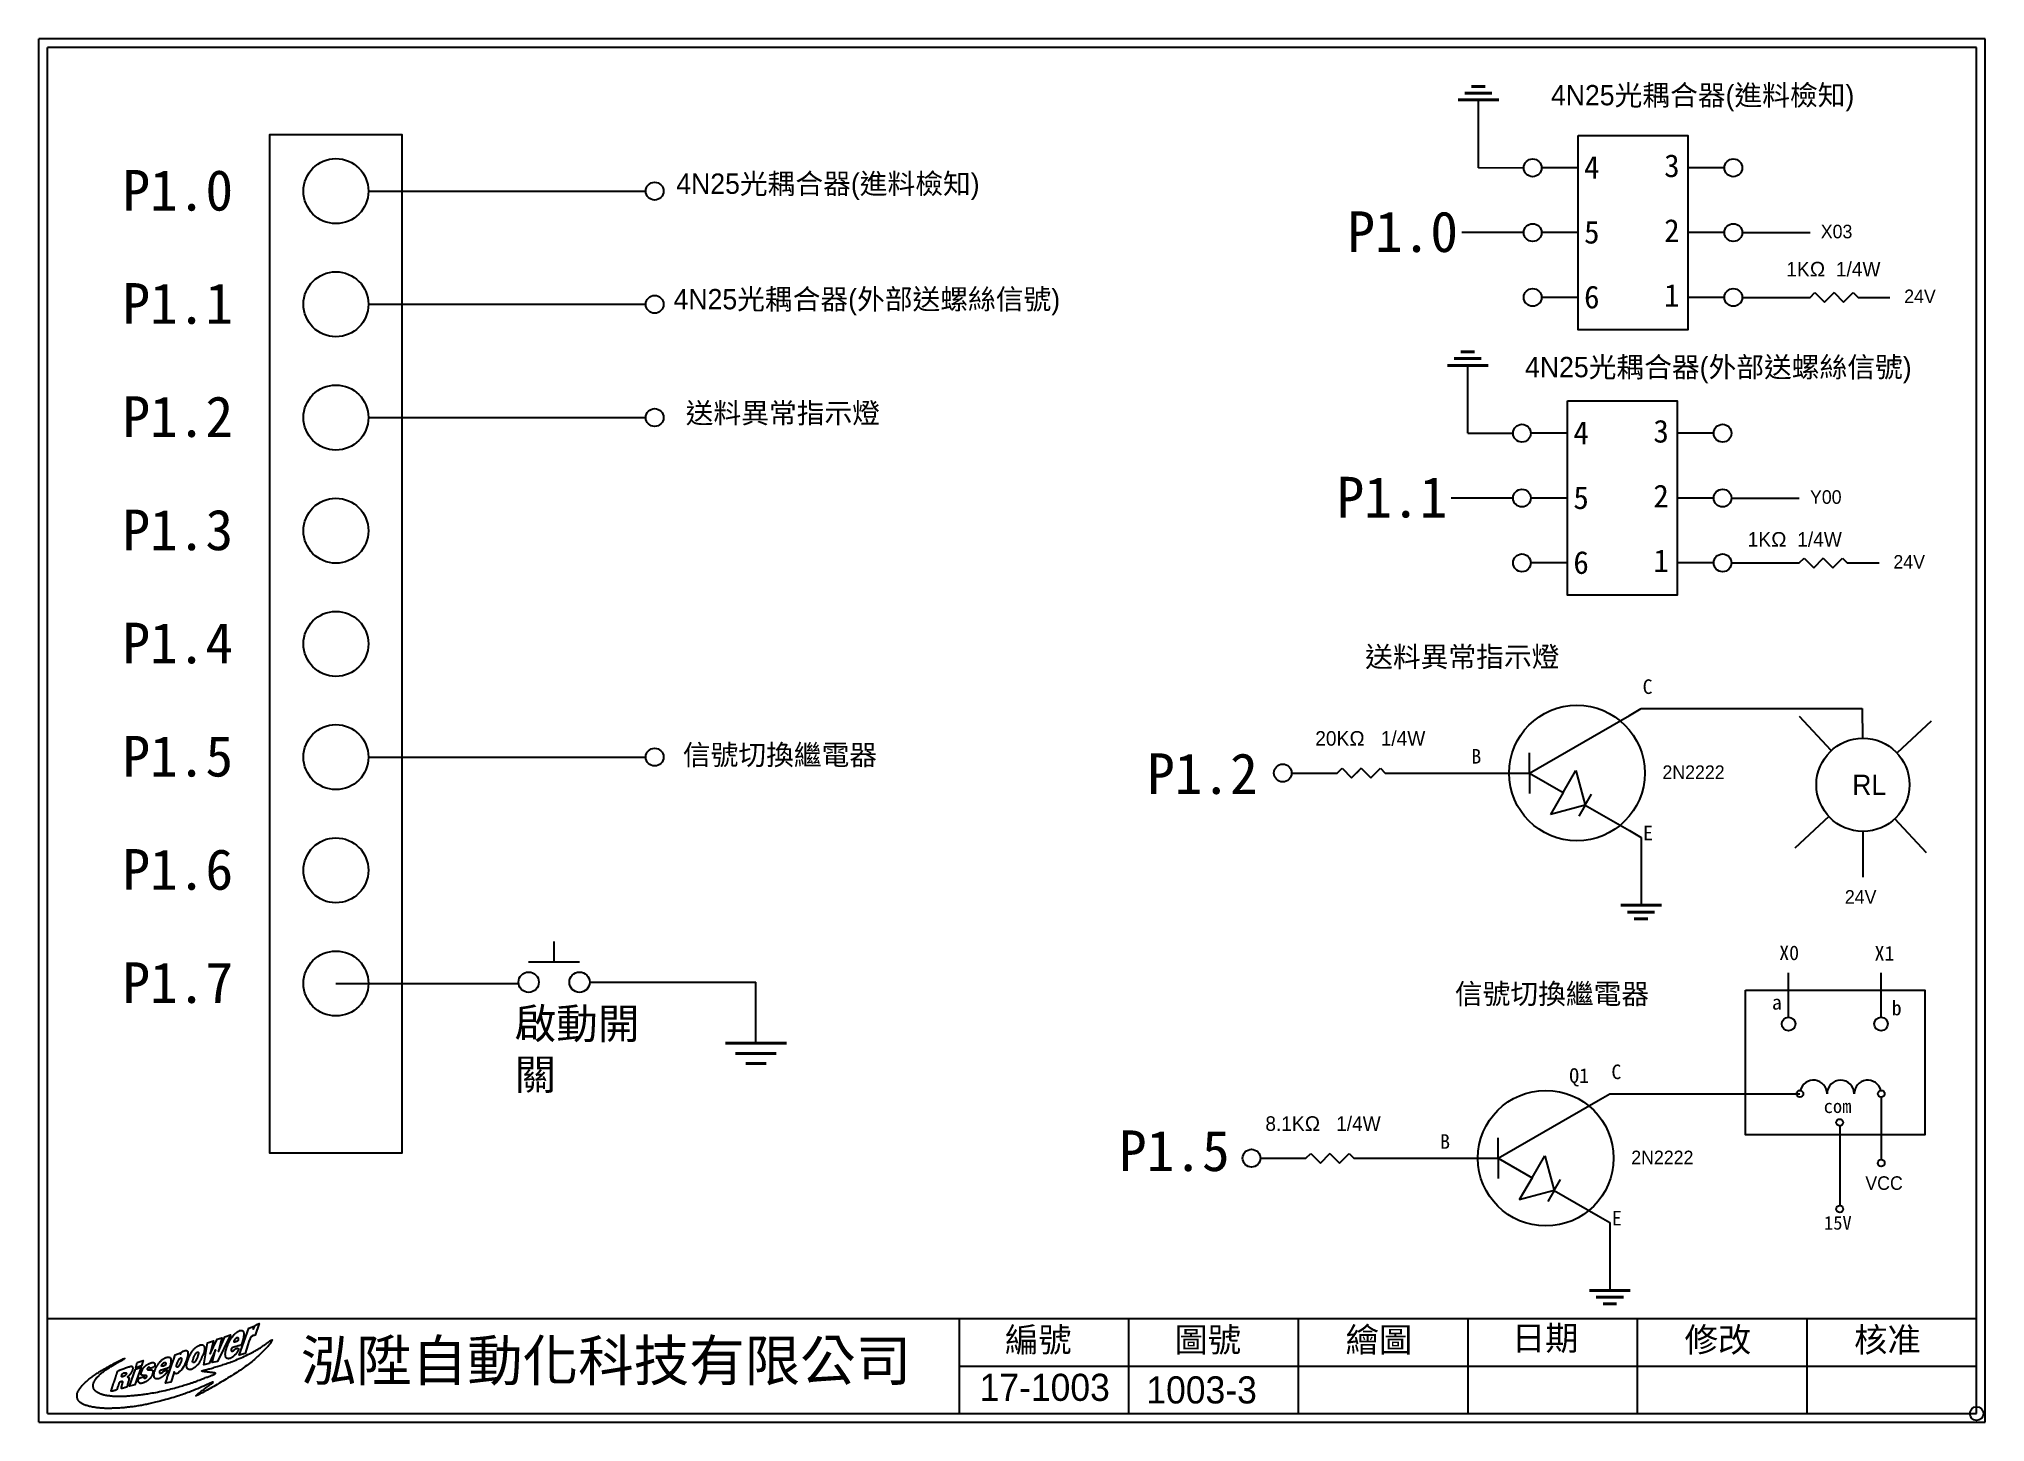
# Model space of a CAD drawing. Extents: x 275 to 562, y 265 to 469.
import ezdxf

# ---------------------------------------------------------------- set-up
doc = ezdxf.new("R2010")
doc.units = 0
doc.layers.get('0').update_dxf_attribs({"linetype": 'CONTINUOUS'})
for name, color, linetype in [('圖框層', 7, 'CONTINUOUS'), ('標尺寸層', 3, 'CONTINUOUS'), ('輪廓線層', 7, 'CONTINUOUS')]:
    doc.layers.add(name, color=color, linetype=linetype)
doc.styles.add('CNS', font='')
doc.styles.add('STSL', font='kaiu.ttf')
doc.styles.get('CNS').set_extended_font_data('PMingLiU')

msp = doc.modelspace()

# ---------------------------------------------------------------- texts
at = {"layer": '圖框層', "color": 7, "style": 'STSL'}
for s, height, p in [('4', 3.36, (502.76, 448.3)), ('3', 3.36, (514.57, 448.54)), ('P1.0', 6, (287.21, 443.6)), ('P1.0', 6, (467.85, 437.49)), ('5', 3.36, (502.76, 438.74)), ('2', 3.36, (514.57, 438.98)), ('P1.1', 6, (287.21, 426.91)), ('6', 3.36, (502.76, 429.18)), ('1', 3.36, (514.57, 429.42)), ('P1.2', 6, (287.21, 410.22)), ('4', 3.36, (501.18, 409.15)), ('3', 3.36, (512.98, 409.39)), ('P1.1', 6, (466.26, 398.34)), ('5', 3.36, (501.18, 399.59)), ('2', 3.36, (512.98, 399.83)), ('P1.3', 6, (287.21, 393.52)), ('6', 3.36, (501.18, 390.03)), ('1', 3.36, (512.98, 390.28)), ('P1.4', 6, (287.21, 376.83)), ('P1.5', 6, (287.21, 360.14)), ('P1.2', 6, (438.32, 357.57)), ('P1.6', 6, (287.21, 343.45)), ('P1.7', 6, (287.21, 326.75)), ('a', 2.15, (530.46, 325.77)), ('b', 2.15, (548.13, 324.93)), ('Q1', 2.151, (500.57, 314.97)), ('P1.5', 6, (434.17, 301.96)), ('編號', 3.6, (417.36, 275.28)), ('圖號', 3.6, (442.36, 275.28)), ('繪圖', 3.6, (467.59, 275.29)), ('日期', 3.6, (492.12, 275.53)), ('修改', 3.6, (517.59, 275.29)), ('核准', 3.6, (542.59, 275.29)), ('泓陞自動化科技有限公司', 6, (313.5, 271.02))]:
    msp.add_text(s, height=height, dxfattribs=at).set_placement(p)
at = {"layer": '圖框層', "color": 4, "style": 'STSL'}
for s, height, p in [('C', 2.15, (511.39, 372.32)), ('B', 2.15, (486.14, 362.05)), ('E', 2.15, (511.47, 350.74)), ('X0', 2.154, (531.54, 333.07)), ('X1', 2.154, (545.6, 333)), ('C', 2.15, (506.79, 315.52)), ('B', 2.15, (481.53, 305.24)), ('E', 2.15, (506.86, 293.94))]:
    msp.add_text(s, height=height, dxfattribs=at).set_placement(p)
at = {"layer": '圖框層', "color": 7, "style": 'STSL'}
for s, p in [('com', (538.1, 310.52)), ('15V', (538.15, 293.32))]:
    msp.add_text(s, height=2, rotation=0.1616, dxfattribs=at).set_placement(p)
at = {"layer": '標尺寸層', "color": 7, "attachment_point": 1, "style": 'CNS'}
for s, width, insert, char_height in [('4N25光耦合器(進料檢知)', 48.6464, (497.88, 462.12), 3), ('4N25光耦合器(進料檢知)', 48.6464, (368.89, 449.07), 3), ('X03', 5.6818, (537.67, 441.51), 2), ('1K{\\fISOCPEUR|b0|i0|c0|p34;Ω}  1/4W', 14.5726, (532.59, 436.04), 2.1513), ('4N25光耦合器(外部送螺絲信號)', 62.3028, (368.49, 432.04), 3), ('24V', 5.8306, (549.97, 431.95), 2), ('4N25光耦合器(外部送螺絲信號)', 62.3028, (494.06, 422.02), 3), ('\\pt27;送料異常指示燈', 31.7733, (370.28, 415.24), 3), ('Y00', 5.6818, (536.08, 402.36), 2), ('1K{\\fISOCPEUR|b0|i0|c0|p34;Ω}  1/4W', 44.1338, (526.89, 396.19), 2.1513), ('24V', 5.8306, (548.38, 392.8), 2), ('\\pt27;送料異常指示燈', 31.7733, (470.48, 379.3), 3), ('\\pt27;信號切換繼電器', 33.6771, (369.86, 364.84), 3), ('20K{\\fISOCPEUR|b0|i0|c0|p34;Ω}   1/4W', 22.0592, (463.12, 366.84), 2.1513), ('\\pt27;RL', 6.0126, (542.3, 360.41), 3), ('24V', 5.8306, (541.22, 343.39), 2), ('\\pt27;信號切換繼電器', 33.6771, (483.71, 329.6), 3), ('\\pt90;啟動開關', 18.7487, (345.04, 325.96), 4.5), (' 8.1K{\\fISOCPEUR|b0|i0|c0|p34;Ω}   1/4W', 19.2926, (454.98, 310.04), 2.1513), ('VCC', 6.6061, (544.24, 301.19), 2), ('\\pt80;17-1003', 18.7487, (413.62, 272.07), 4), ('\\pt80;1003-3', 18.7487, (438.21, 271.69), 4)]:
    msp.add_mtext_dynamic_manual_height_columns(s, width=width, gutter_width=32.5, heights=[0], dxfattribs=dict(at, insert=insert, char_height=char_height))
at = {"layer": '標尺寸層', "color": 0, "char_height": 2, "attachment_point": 1, "style": 'CNS'}
for insert in [(514.32, 361.78), (509.72, 304.97)]:
    msp.add_mtext_dynamic_manual_height_columns('2N2222', width=28.4392, gutter_width=32.5, heights=[0], dxfattribs=dict(at, insert=insert))

# ---------------------------------------------------------------- linework, layer by layer
at = {"color": 7}
for centre, radius in [((347.12, 329.81), 1.5), ((354.62, 329.81), 1.5), ((532.92, 323.65), 1), ((546.56, 323.65), 1), ((560.65, 266.2), 1)]:
    msp.add_circle(centre, radius, dxfattribs=at)
at = {"layer": '圖框層', "color": 7}
for p, q in [((561.9, 468.91), (274.9, 468.91)), ((274.9, 264.95), (274.9, 468.91)), ((561.9, 264.95), (561.9, 468.91)), ((560.65, 467.66), (276.15, 467.66)), ((276.15, 266.2), (276.15, 467.66)), ((560.65, 266.2), (560.65, 467.66)), ((276.15, 280.2), (560.65, 280.2)), ((410.65, 266.2), (410.65, 280.2)), ((435.65, 266.2), (435.65, 280.2)), ((460.65, 266.2), (460.65, 280.2)), ((485.65, 266.2), (485.65, 280.2)), ((510.65, 266.2), (510.65, 280.2)), ((535.65, 266.2), (535.65, 280.2)), ((410.65, 273.2), (560.65, 273.2)), ((274.9, 264.95), (561.9, 264.95)), ((276.15, 266.2), (560.65, 266.2))]:
    msp.add_line(p, q, dxfattribs=at)
at = {"layer": '標尺寸層', "color": 7, "lineweight": 40}
for p, q in [((490.18, 459.91), (484.18, 459.91)), ((489.18, 460.91), (485.18, 460.91)), ((488.18, 461.91), (486.18, 461.91)), ((486.6, 422.77), (484.6, 422.77)), ((488.6, 420.77), (482.6, 420.77)), ((487.6, 421.77), (483.6, 421.77)), ((508.17, 341.16), (514.17, 341.16)), ((509.17, 340.16), (513.17, 340.16)), ((510.17, 339.16), (512.17, 339.16)), ((376.13, 320.8), (385.13, 320.8)), ((377.63, 319.3), (383.63, 319.3)), ((379.13, 317.8), (382.13, 317.8)), ((503.56, 284.36), (509.56, 284.36)), ((504.56, 283.36), (508.56, 283.36)), ((505.56, 282.36), (507.56, 282.36))]:
    msp.add_line(p, q, dxfattribs=at)
at = {"layer": '標尺寸層', "color": 0}
for p, q in [((487.18, 449.91), (487.18, 459.91)), ((487.18, 449.91), (493.87, 449.93)), ((501.9, 449.91), (496.5, 449.91)), ((523.46, 449.91), (518.06, 449.91)), ((323.48, 446.47), (364.38, 446.47)), ((493.87, 440.36), (484.72, 440.36)), ((501.9, 440.36), (496.5, 440.36)), ((523.46, 440.36), (518.06, 440.36)), ((526.09, 440.36), (536.09, 440.36)), ((501.9, 430.8), (496.5, 430.8)), ((523.46, 430.8), (518.06, 430.8)), ((526.09, 430.8), (536.09, 430.8)), ((543.16, 430.8), (547.85, 430.8)), ((323.48, 429.78), (364.38, 429.78)), ((485.6, 410.77), (485.6, 420.77)), ((323.48, 413.08), (364.38, 413.08)), ((485.6, 410.77), (492.28, 410.78)), ((500.31, 410.77), (494.91, 410.77)), ((521.87, 410.77), (516.47, 410.77)), ((492.28, 401.21), (483.14, 401.21)), ((500.31, 401.21), (494.91, 401.21)), ((521.87, 401.21), (516.47, 401.21)), ((524.5, 401.21), (534.5, 401.21)), ((500.31, 391.65), (494.91, 391.65)), ((521.87, 391.65), (516.47, 391.65)), ((524.5, 391.65), (534.5, 391.65)), ((541.57, 391.65), (546.27, 391.65)), ((494.71, 360.66), (509.44, 369.16)), ((509.44, 369.16), (511.17, 370.16)), ((511.17, 370.16), (543.75, 370.16)), ((539.2, 363.96), (534.52, 368.98)), ((543.75, 370.16), (543.8, 365.8)), ((553.94, 368.31), (548.91, 363.62)), ((323.48, 363.01), (364.38, 363.01)), ((494.71, 360.66), (494.71, 363.66)), ((459.64, 360.66), (466.36, 360.66)), ((473.43, 360.66), (491.71, 360.66)), ((491.71, 360.66), (494.71, 360.66)), ((494.71, 360.66), (494.71, 357.66)), ((494.71, 360.66), (499.69, 357.78)), ((499.69, 357.78), (501.57, 361.03)), ((501.57, 361.03), (502.94, 355.91)), ((499.69, 357.78), (497.82, 354.54)), ((502.94, 355.91), (497.82, 354.54)), ((502.94, 355.91), (502, 354.28)), ((502.94, 355.91), (503.88, 357.53)), ((502.94, 355.91), (509.44, 352.16)), ((538.87, 354.25), (533.84, 349.56)), ((553.27, 348.89), (548.58, 353.91)), ((509.44, 352.16), (511.17, 351.16)), ((511.17, 351.16), (511.17, 341.16)), ((543.89, 352.06), (543.89, 345.32)), ((532.92, 324.65), (532.92, 331.2)), ((546.56, 324.65), (546.56, 331.2)), ((318.7, 329.62), (345.63, 329.62)), ((356.12, 329.81), (380.63, 329.81)), ((380.63, 320.8), (380.63, 329.81)), ((504.83, 312.36), (506.56, 313.36)), ((506.56, 313.36), (534.59, 313.36)), ((546.59, 312.86), (546.59, 303.65)), ((490.11, 303.86), (504.83, 312.36)), ((540.46, 308.63), (540.46, 296.86)), ((490.11, 303.86), (490.11, 306.86)), ((495.09, 300.98), (496.96, 304.23)), ((496.96, 304.23), (498.33, 299.11)), ((455.04, 303.86), (461.75, 303.86)), ((468.82, 303.86), (487.11, 303.86)), ((487.11, 303.86), (490.11, 303.86)), ((490.11, 303.86), (490.11, 300.86)), ((490.11, 303.86), (495.09, 300.98)), ((495.09, 300.98), (493.21, 297.73)), ((498.33, 299.11), (493.21, 297.73)), ((498.33, 299.11), (497.4, 297.48)), ((498.33, 299.11), (499.27, 300.73)), ((498.33, 299.11), (504.83, 295.36)), ((504.83, 295.36), (506.56, 294.36)), ((506.56, 294.36), (506.56, 284.36))]:
    msp.add_line(p, q, dxfattribs=at)
at = {"layer": '標尺寸層', "color": 7}
for p, q in [((536.09, 430.8), (536.8, 431.5)), ((536.8, 431.5), (538.21, 430.09)), ((538.21, 430.09), (539.62, 431.5)), ((539.62, 431.5), (538.92, 430.8)), ((539.62, 431.5), (541.04, 430.09)), ((541.04, 430.09), (542.45, 431.5)), ((542.45, 431.5), (543.16, 430.8)), ((534.5, 391.65), (535.21, 392.36)), ((535.21, 392.36), (536.62, 390.94)), ((536.62, 390.94), (538.04, 392.36)), ((538.04, 392.36), (537.33, 391.65)), ((538.04, 392.36), (539.45, 390.94)), ((539.45, 390.94), (540.87, 392.36)), ((540.87, 392.36), (541.57, 391.65)), ((466.36, 360.66), (467.07, 361.37)), ((467.07, 361.37), (468.48, 359.95)), ((468.48, 359.95), (469.9, 361.37)), ((469.9, 361.37), (469.19, 360.66)), ((469.9, 361.37), (471.31, 359.95)), ((471.31, 359.95), (472.73, 361.37)), ((472.73, 361.37), (473.43, 360.66)), ((350.87, 332.81), (350.87, 335.81)), ((347.12, 332.81), (354.62, 332.81)), ((461.75, 303.86), (462.46, 304.56)), ((462.46, 304.56), (463.87, 303.15)), ((463.87, 303.15), (465.29, 304.56)), ((465.29, 304.56), (464.58, 303.86)), ((465.29, 304.56), (466.7, 303.15)), ((466.7, 303.15), (468.12, 304.56)), ((468.12, 304.56), (468.82, 303.86))]:
    msp.add_line(p, q, dxfattribs=at)
at = {"layer": '標尺寸層', "color": 0}
msp.add_lwpolyline([(308.96, 438.12), (308.96, 454.82), (328.43, 454.82), (328.43, 438.12)], dxfattribs=at)
for points in [[(308.96, 454.82), (328.43, 454.82), (328.43, 304.58), (308.96, 304.58)], [(501.9, 454.69), (518.06, 454.69), (518.06, 426.02), (501.9, 426.02)], [(500.31, 415.55), (516.47, 415.55), (516.47, 386.87), (500.31, 386.87)], [(526.56, 328.65), (553.01, 328.65), (553.01, 307.3), (526.56, 307.3)]]:
    msp.add_lwpolyline(points, close=True, dxfattribs=at)
for centre, radius in [((318.7, 446.47), 4.79), ((495.18, 449.91), 1.31), ((524.77, 449.91), 1.31), ((365.7, 446.47), 1.31), ((495.18, 440.36), 1.31), ((524.77, 440.36), 1.31), ((318.7, 429.78), 4.79), ((365.7, 429.78), 1.31), ((495.18, 430.8), 1.31), ((524.77, 430.8), 1.31), ((318.7, 413.08), 4.79), ((365.7, 413.08), 1.31), ((493.6, 410.77), 1.31), ((523.19, 410.77), 1.31), ((493.6, 401.21), 1.31), ((523.19, 401.21), 1.31), ((318.7, 396.39), 4.79), ((493.6, 391.65), 1.31), ((523.19, 391.65), 1.31), ((318.7, 379.7), 4.79), ((501.71, 360.66), 10), ((318.7, 363.01), 4.79), ((543.89, 358.93), 6.87), ((365.7, 363.01), 1.31), ((458.33, 360.66), 1.31), ((318.7, 346.31), 4.79), ((318.7, 329.62), 4.79), ((497.11, 303.86), 10), ((534.59, 313.36), 0.5), ((546.59, 313.36), 0.5), ((540.46, 309.13), 0.5), ((453.72, 303.86), 1.31), ((546.59, 303.15), 0.5), ((540.46, 296.36), 0.5)]:
    msp.add_circle(centre, radius, dxfattribs=at)
for centre, start, end in [((536.59, 313.36), 0, 165.6385), ((540.59, 313.36), 0, 180), ((544.59, 313.36), 14.3615, 180)]:
    msp.add_arc(centre, 2, start, end, dxfattribs=at)
at = {"layer": '輪廓線層', "color": 7}
for points in [[(304.85, 276.68), (304.83, 276.63), (304.82, 276.58), (304.8, 276.54), (304.79, 276.5), (304.78, 276.47), (304.77, 276.43), (304.75, 276.4), (304.74, 276.38), (304.73, 276.35), (304.72, 276.33), (304.7, 276.32), (304.69, 276.3), (304.68, 276.29), (304.66, 276.27), (304.64, 276.26), (304.62, 276.26), (304.59, 276.25), (304.56, 276.24), (304.53, 276.23), (304.5, 276.22), (304.46, 276.22), (304.41, 276.21), (304.37, 276.19), (304.31, 276.18), (304.25, 276.17), (304.19, 276.15), (304.13, 276.13), (304.06, 276.11), (304, 276.09), (303.93, 276.07), (303.87, 276.05), (303.8, 276.03), (303.75, 276.02), (303.69, 276), (303.64, 275.99), (303.6, 275.97), (303.56, 275.96), (303.52, 275.95), (303.49, 275.94), (303.46, 275.93), (303.43, 275.92), (303.41, 275.91), (303.39, 275.9), (303.37, 275.89), (303.36, 275.88), (303.34, 275.86), (303.33, 275.85), (303.32, 275.83), (303.31, 275.81), (303.3, 275.79), (303.29, 275.77), (303.28, 275.75), (303.28, 275.72), (303.27, 275.7), (303.26, 275.67), (303.26, 275.65), (303.25, 275.62), (303.25, 275.6), (303.25, 275.58), (303.25, 275.56), (303.25, 275.54), (303.25, 275.52), (303.25, 275.5), (303.26, 275.49), (303.26, 275.47), (303.27, 275.46), (303.27, 275.45), (303.28, 275.43), (303.29, 275.42), (303.3, 275.41), (303.32, 275.41), (303.33, 275.4), (303.34, 275.4), (303.36, 275.39), (303.38, 275.39), (303.4, 275.39), (303.41, 275.39), (303.43, 275.4), (303.45, 275.4), (303.47, 275.41), (303.49, 275.42), (303.51, 275.42), (303.53, 275.43), (303.55, 275.45), (303.57, 275.46), (303.59, 275.47), (303.61, 275.49), (303.63, 275.5), (303.65, 275.52), (303.67, 275.54), (303.68, 275.56), (303.7, 275.57), (303.72, 275.59), (303.74, 275.61), (303.75, 275.63), (303.76, 275.65), (303.78, 275.67), (303.79, 275.68), (303.8, 275.7), (303.82, 275.72), (303.84, 275.73), (303.87, 275.75), (303.9, 275.77), (303.95, 275.78), (304, 275.8), (304.06, 275.81), (304.12, 275.82), (304.18, 275.83), (304.24, 275.82), (304.29, 275.81), (304.32, 275.78), (304.34, 275.74), (304.34, 275.68), (304.32, 275.61), (304.29, 275.53), (304.25, 275.44), (304.19, 275.35), (304.13, 275.25), (304.07, 275.16), (304, 275.07), (303.94, 274.99), (303.88, 274.92), (303.82, 274.85), (303.76, 274.79), (303.71, 274.74), (303.65, 274.69), (303.61, 274.65), (303.56, 274.61), (303.52, 274.57), (303.47, 274.54), (303.44, 274.52), (303.4, 274.5), (303.36, 274.47), (303.33, 274.46), (303.3, 274.44), (303.27, 274.42), (303.24, 274.41), (303.21, 274.39), (303.18, 274.38), (303.16, 274.37), (303.13, 274.36), (303.11, 274.34), (303.08, 274.33), (303.06, 274.33), (303.03, 274.32), (303.01, 274.31), (302.99, 274.31), (302.96, 274.3), (302.94, 274.3), (302.92, 274.3), (302.89, 274.29), (302.86, 274.29), (302.83, 274.3), (302.8, 274.3), (302.77, 274.3), (302.74, 274.31), (302.71, 274.31), (302.68, 274.32), (302.66, 274.33), (302.63, 274.34), (302.6, 274.35), (302.58, 274.36), (302.56, 274.38), (302.54, 274.39), (302.53, 274.41), (302.51, 274.43), (302.5, 274.46), (302.48, 274.48), (302.47, 274.51), (302.46, 274.54), (302.44, 274.57), (302.43, 274.61), (302.42, 274.65), (302.41, 274.69), (302.4, 274.73), (302.4, 274.77), (302.39, 274.81), (302.39, 274.85), (302.38, 274.9), (302.38, 274.95), (302.38, 274.99), (302.39, 275.04), (302.39, 275.09), (302.39, 275.14), (302.4, 275.2), (302.41, 275.25), (302.42, 275.31), (302.43, 275.37), (302.45, 275.44), (302.47, 275.51), (302.49, 275.58), (302.51, 275.66), (302.54, 275.74), (302.56, 275.82), (302.59, 275.91), (302.63, 276.01), (302.66, 276.1), (302.7, 276.2), (302.74, 276.3), (302.78, 276.4), (302.82, 276.5), (302.87, 276.59), (302.92, 276.69), (302.97, 276.79), (303.02, 276.88), (303.07, 276.98), (303.12, 277.07), (303.18, 277.16), (303.24, 277.25), (303.3, 277.34), (303.36, 277.42), (303.42, 277.51), (303.48, 277.58), (303.53, 277.66), (303.59, 277.72), (303.64, 277.78), (303.69, 277.84), (303.73, 277.89), (303.77, 277.93), (303.81, 277.97), (303.84, 278.01), (303.88, 278.04), (303.92, 278.07), (303.95, 278.1), (303.99, 278.13), (304.03, 278.16), (304.07, 278.19), (304.12, 278.22), (304.16, 278.25), (304.2, 278.27), (304.24, 278.3), (304.28, 278.32), (304.32, 278.34), (304.36, 278.36), (304.4, 278.38), (304.43, 278.4), (304.47, 278.41), (304.5, 278.43), (304.54, 278.44), (304.57, 278.45), (304.6, 278.45), (304.63, 278.46), (304.66, 278.46), (304.69, 278.46), (304.72, 278.46), (304.75, 278.46), (304.78, 278.46), (304.8, 278.46), (304.83, 278.45), (304.85, 278.45), (304.87, 278.44), (304.89, 278.43), (304.91, 278.42), (304.93, 278.41), (304.95, 278.4), (304.97, 278.38), (304.98, 278.36), (305, 278.35), (305.02, 278.33), (305.03, 278.3), (305.04, 278.28), (305.06, 278.25), (305.07, 278.23), (305.08, 278.2), (305.09, 278.17), (305.09, 278.14), (305.1, 278.11), (305.1, 278.07), (305.11, 278.04), (305.11, 278), (305.11, 277.96), (305.11, 277.92), (305.11, 277.87), (305.11, 277.83), (305.11, 277.78), (305.1, 277.73), (305.1, 277.69), (305.09, 277.64), (305.09, 277.59), (305.08, 277.54), (305.07, 277.49), (305.06, 277.43), (305.05, 277.38), (305.04, 277.33), (305.03, 277.28), (305.01, 277.23), (305, 277.18), (304.98, 277.12), (304.97, 277.07), (304.95, 277.01), (304.93, 276.95), (304.91, 276.89), (304.9, 276.84), (304.88, 276.78), (304.86, 276.73)], [(306.06, 277.25), (305.87, 276.81), (305.72, 276.35), (305.29, 275.05), (304.43, 274.82), (305.84, 278.81), (306.63, 279.1), (306.5, 278.65), (306.75, 279.08), (307.04, 279.34), (307.36, 279.47), (306.77, 277.78), (306.64, 277.73), (306.48, 277.7), (306.27, 277.56)], [(299.49, 270.37), (299.22, 270.25), (298.93, 270.13), (298.63, 270), (298.32, 269.87), (298.01, 269.74), (297.7, 269.61), (297.4, 269.5), (297.12, 269.38), (296.87, 269.29), (296.63, 269.2), (296.41, 269.11), (296.2, 269.04), (295.99, 268.96), (295.77, 268.89), (295.55, 268.82), (295.31, 268.75), (295.05, 268.67), (294.77, 268.59), (294.49, 268.5), (294.2, 268.42), (293.9, 268.34), (293.61, 268.26), (293.33, 268.18), (293.06, 268.11), (292.8, 268.04), (292.56, 267.98), (292.33, 267.92), (292.11, 267.86), (291.9, 267.81), (291.7, 267.77), (291.51, 267.72), (291.32, 267.68), (291.13, 267.64), (290.94, 267.59), (290.75, 267.55), (290.57, 267.52), (290.39, 267.48), (290.2, 267.44), (290.02, 267.41), (289.84, 267.38), (289.65, 267.35), (289.47, 267.32), (289.29, 267.29), (289.11, 267.26), (288.93, 267.24), (288.76, 267.21), (288.59, 267.19), (288.42, 267.17), (288.26, 267.15), (288.1, 267.13), (287.94, 267.12), (287.79, 267.1), (287.63, 267.09), (287.47, 267.07), (287.31, 267.06), (287.15, 267.05), (286.98, 267.03), (286.8, 267.02), (286.63, 267.01), (286.45, 267), (286.28, 266.99), (286.1, 266.99), (285.93, 266.98), (285.76, 266.98), (285.6, 266.97), (285.45, 266.97), (285.29, 266.97), (285.15, 266.97), (285.01, 266.97), (284.87, 266.97), (284.74, 266.97), (284.61, 266.97), (284.49, 266.98), (284.37, 266.98), (284.25, 266.99), (284.14, 267), (284.03, 267.01), (283.91, 267.02), (283.8, 267.03), (283.68, 267.04), (283.56, 267.05), (283.43, 267.07), (283.31, 267.08), (283.18, 267.1), (283.05, 267.12), (282.91, 267.14), (282.78, 267.16), (282.64, 267.19), (282.5, 267.22), (282.36, 267.26), (282.22, 267.29), (282.09, 267.33), (281.96, 267.37), (281.83, 267.41), (281.71, 267.46), (281.59, 267.5), (281.48, 267.55), (281.38, 267.6), (281.29, 267.65), (281.21, 267.69), (281.13, 267.74), (281.06, 267.79), (280.99, 267.84), (280.94, 267.88), (280.89, 267.93), (280.84, 267.97), (280.8, 268.01), (280.77, 268.05), (280.74, 268.09), (280.71, 268.12), (280.69, 268.16), (280.67, 268.19), (280.65, 268.23), (280.63, 268.26), (280.62, 268.29), (280.61, 268.32), (280.6, 268.36), (280.59, 268.39), (280.58, 268.42), (280.57, 268.45), (280.57, 268.48), (280.56, 268.51), (280.56, 268.55), (280.56, 268.58), (280.55, 268.61), (280.55, 268.65), (280.54, 268.68), (280.54, 268.72), (280.54, 268.76), (280.53, 268.8), (280.53, 268.84), (280.52, 268.87), (280.52, 268.91), (280.52, 268.95), (280.52, 268.99), (280.52, 269.03), (280.52, 269.07), (280.53, 269.1), (280.54, 269.14), (280.55, 269.18), (280.56, 269.22), (280.58, 269.27), (280.6, 269.32), (280.63, 269.37), (280.66, 269.43), (280.69, 269.49), (280.73, 269.56), (280.77, 269.63), (280.82, 269.71), (280.88, 269.79), (280.93, 269.87), (280.99, 269.95), (281.06, 270.04), (281.13, 270.13), (281.21, 270.23), (281.29, 270.32), (281.38, 270.42), (281.47, 270.52), (281.57, 270.62), (281.68, 270.73), (281.79, 270.83), (281.91, 270.94), (282.03, 271.05), (282.15, 271.16), (282.28, 271.26), (282.42, 271.37), (282.55, 271.48), (282.68, 271.58), (282.82, 271.68), (282.95, 271.78), (283.09, 271.88), (283.22, 271.97), (283.35, 272.06), (283.48, 272.15), (283.61, 272.23), (283.73, 272.31), (283.86, 272.39), (283.98, 272.46), (284.1, 272.53), (284.21, 272.6), (284.33, 272.67), (284.44, 272.73), (284.55, 272.79), (284.65, 272.85), (284.76, 272.91), (284.86, 272.97), (284.97, 273.03), (285.09, 273.09), (285.21, 273.16), (285.34, 273.23), (285.49, 273.32), (285.66, 273.41), (285.84, 273.5), (286.04, 273.61), (286.25, 273.72), (286.45, 273.83), (286.65, 273.93), (286.85, 274.03), (287.02, 274.12), (287.17, 274.19), (287.3, 274.25), (287.4, 274.29), (287.47, 274.32), (287.52, 274.33), (287.55, 274.33), (287.57, 274.33), (287.56, 274.31), (287.54, 274.29), (287.51, 274.26), (287.46, 274.23), (287.4, 274.19), (287.33, 274.15), (287.26, 274.1), (287.17, 274.05), (287.08, 274), (286.98, 273.95), (286.87, 273.89), (286.76, 273.83), (286.64, 273.76), (286.52, 273.7), (286.4, 273.63), (286.28, 273.56), (286.15, 273.49), (286.02, 273.42), (285.89, 273.34), (285.76, 273.26), (285.63, 273.18), (285.5, 273.1), (285.37, 273.02), (285.24, 272.94), (285.12, 272.86), (284.99, 272.78), (284.87, 272.69), (284.75, 272.61), (284.63, 272.53), (284.52, 272.45), (284.41, 272.37), (284.3, 272.28), (284.19, 272.2), (284.09, 272.11), (283.99, 272.03), (283.89, 271.94), (283.79, 271.85), (283.7, 271.76), (283.61, 271.68), (283.53, 271.59), (283.45, 271.51), (283.38, 271.43), (283.31, 271.36), (283.25, 271.29), (283.19, 271.22), (283.14, 271.15), (283.1, 271.09), (283.06, 271.02), (283.02, 270.96), (282.99, 270.89), (282.96, 270.83), (282.94, 270.77), (282.91, 270.7), (282.9, 270.64), (282.88, 270.58), (282.87, 270.52), (282.86, 270.47), (282.85, 270.41), (282.84, 270.36), (282.84, 270.32), (282.84, 270.27), (282.84, 270.23), (282.85, 270.19), (282.85, 270.14), (282.86, 270.11), (282.87, 270.07), (282.88, 270.03), (282.89, 269.99), (282.91, 269.95), (282.92, 269.91), (282.94, 269.87), (282.96, 269.83), (282.98, 269.8), (283, 269.76), (283.02, 269.73), (283.05, 269.7), (283.08, 269.67), (283.11, 269.64), (283.14, 269.61), (283.18, 269.58), (283.22, 269.55), (283.26, 269.52), (283.3, 269.49), (283.35, 269.46), (283.4, 269.43), (283.45, 269.4), (283.5, 269.37), (283.56, 269.34), (283.62, 269.31), (283.68, 269.28), (283.74, 269.25), (283.81, 269.22), (283.88, 269.19), (283.95, 269.16), (284.02, 269.13), (284.09, 269.1), (284.16, 269.07), (284.23, 269.05), (284.3, 269.02), (284.38, 269), (284.45, 268.98), (284.53, 268.96), (284.61, 268.95), (284.69, 268.93), (284.78, 268.91), (284.87, 268.9), (284.97, 268.88), (285.08, 268.87), (285.19, 268.85), (285.3, 268.84), (285.42, 268.83), (285.54, 268.81), (285.67, 268.8), (285.8, 268.79), (285.93, 268.78), (286.07, 268.78), (286.21, 268.77), (286.35, 268.77), (286.5, 268.77), (286.66, 268.76), (286.82, 268.77), (287, 268.77), (287.17, 268.77), (287.36, 268.78), (287.55, 268.78), (287.74, 268.79), (287.93, 268.8), (288.13, 268.81), (288.32, 268.83), (288.51, 268.84), (288.69, 268.85), (288.87, 268.87), (289.04, 268.89), (289.22, 268.9), (289.38, 268.92), (289.55, 268.94), (289.72, 268.96), (289.88, 268.98), (290.05, 269), (290.21, 269.02), (290.39, 269.04), (290.56, 269.07), (290.75, 269.1), (290.94, 269.13), (291.15, 269.16), (291.37, 269.19), (291.61, 269.24), (291.86, 269.28), (292.12, 269.33), (292.4, 269.38), (292.67, 269.44), (292.96, 269.49), (293.24, 269.56), (293.53, 269.62), (293.81, 269.69), (294.09, 269.76), (294.37, 269.83), (294.64, 269.9), (294.9, 269.97), (295.16, 270.04), (295.4, 270.11), (295.64, 270.18), (295.87, 270.25), (296.09, 270.31), (296.29, 270.37), (296.48, 270.43), (296.66, 270.49), (296.83, 270.54), (296.99, 270.59), (297.13, 270.63), (297.25, 270.67), (297.37, 270.71), (297.48, 270.74), (297.58, 270.78), (297.69, 270.82), (297.8, 270.86), (297.92, 270.9), (298.05, 270.95), (298.19, 271), (298.34, 271.06), (298.51, 271.12), (298.68, 271.19), (298.85, 271.25), (299.01, 271.32), (299.18, 271.38), (299.33, 271.44), (299.48, 271.5), (299.61, 271.55), (299.74, 271.59), (299.86, 271.64), (299.97, 271.68), (300.08, 271.72), (300.19, 271.76), (300.29, 271.8), (300.4, 271.84), (300.51, 271.88), (300.61, 271.92), (300.71, 271.96), (300.79, 272), (300.86, 272.04), (300.91, 272.07), (300.95, 272.1), (300.96, 272.12), (300.95, 272.14), (300.92, 272.16), (300.88, 272.18), (300.83, 272.19), (300.76, 272.2), (300.69, 272.21), (300.62, 272.22), (300.54, 272.23), (300.46, 272.24), (300.38, 272.25), (300.29, 272.26), (300.21, 272.27), (300.12, 272.28), (300.03, 272.29), (299.94, 272.3), (299.85, 272.31), (299.76, 272.32), (299.66, 272.33), (299.57, 272.34), (299.48, 272.35), (299.4, 272.36), (299.32, 272.37), (299.24, 272.38), (299.17, 272.39), (299.11, 272.4), (299.06, 272.41), (299.02, 272.42), (298.98, 272.44), (298.96, 272.45), (298.94, 272.46), (298.94, 272.48), (298.96, 272.49), (298.98, 272.5), (299.02, 272.52), (299.07, 272.54), (299.14, 272.56), (299.22, 272.58), (299.31, 272.61), (299.41, 272.63), (299.53, 272.66), (299.66, 272.7), (299.8, 272.74), (299.95, 272.78), (300.11, 272.82), (300.28, 272.86), (300.45, 272.91), (300.62, 272.96), (300.8, 273.02), (300.98, 273.07), (301.16, 273.13), (301.34, 273.19), (301.53, 273.24), (301.71, 273.3), (301.9, 273.36), (302.08, 273.42), (302.27, 273.48), (302.45, 273.54), (302.64, 273.61), (302.83, 273.67), (303.03, 273.74), (303.24, 273.82), (303.46, 273.9), (303.69, 273.99), (303.93, 274.09), (304.19, 274.2), (304.45, 274.31), (304.71, 274.43), (304.97, 274.54), (305.23, 274.66), (305.48, 274.78), (305.71, 274.89), (305.94, 275), (306.14, 275.1), (306.34, 275.2), (306.53, 275.3), (306.71, 275.4), (306.88, 275.5), (307.05, 275.6), (307.22, 275.7), (307.39, 275.8), (307.56, 275.9), (307.72, 276.01), (307.88, 276.12), (308.04, 276.23), (308.19, 276.33), (308.34, 276.44), (308.48, 276.54), (308.62, 276.65), (308.75, 276.74), (308.87, 276.83), (308.97, 276.91), (309.07, 276.98), (309.14, 277.04), (309.21, 277.07), (309.25, 277.09), (309.27, 277.08), (309.28, 277.06), (309.27, 277.01), (309.25, 276.96), (309.21, 276.89), (309.17, 276.82), (309.13, 276.75), (309.08, 276.67), (309.03, 276.59), (308.98, 276.52), (308.93, 276.45), (308.87, 276.37), (308.82, 276.3), (308.77, 276.23), (308.71, 276.17), (308.65, 276.1), (308.59, 276.03), (308.52, 275.96), (308.46, 275.88), (308.38, 275.81), (308.31, 275.73), (308.22, 275.64), (308.13, 275.55), (308.04, 275.46), (307.93, 275.35), (307.82, 275.24), (307.69, 275.12), (307.57, 274.99), (307.43, 274.86), (307.29, 274.73), (307.14, 274.6), (306.99, 274.46), (306.83, 274.32), (306.67, 274.18), (306.5, 274.04), (306.33, 273.9), (306.15, 273.75), (305.95, 273.6), (305.75, 273.45), (305.54, 273.29), (305.32, 273.13), (305.09, 272.96), (304.85, 272.8), (304.6, 272.62), (304.34, 272.45), (304.09, 272.28), (303.83, 272.11), (303.57, 271.94), (303.31, 271.77), (303.04, 271.61), (302.78, 271.45), (302.52, 271.29), (302.26, 271.13), (302, 270.97), (301.73, 270.82), (301.47, 270.66), (301.2, 270.51), (300.93, 270.35), (300.67, 270.2), (300.42, 270.06), (300.17, 269.92), (299.93, 269.78), (299.71, 269.66), (299.51, 269.55), (299.32, 269.45), (299.15, 269.35), (299, 269.27), (298.86, 269.2), (298.74, 269.14), (298.62, 269.08), (298.52, 269.03), (298.43, 268.98), (298.34, 268.93), (298.26, 268.9), (298.19, 268.86), (298.13, 268.84), (298.09, 268.82), (298.06, 268.81), (298.05, 268.82), (298.05, 268.83), (298.07, 268.86), (298.12, 268.9), (298.18, 268.96), (298.25, 269.03), (298.34, 269.1), (298.45, 269.19), (298.57, 269.28), (298.7, 269.38), (298.84, 269.49), (298.99, 269.61), (299.15, 269.72), (299.31, 269.84), (299.48, 269.96), (299.64, 270.08), (299.8, 270.2), (299.95, 270.31), (300.09, 270.42), (300.22, 270.52), (300.34, 270.6), (300.44, 270.68), (300.52, 270.75), (300.57, 270.8), (300.6, 270.83), (300.6, 270.85), (300.57, 270.84), (300.5, 270.82), (300.41, 270.78), (300.29, 270.73), (300.13, 270.66), (299.95, 270.57), (299.73, 270.48)], [(297.15, 272.67), (297.12, 272.68), (297.09, 272.68), (297.06, 272.69), (297.03, 272.69), (297, 272.7), (296.98, 272.72), (296.95, 272.73), (296.93, 272.74), (296.9, 272.76), (296.88, 272.77), (296.86, 272.79), (296.84, 272.81), (296.82, 272.83), (296.8, 272.85), (296.78, 272.87), (296.77, 272.89), (296.75, 272.91), (296.74, 272.94), (296.73, 272.96), (296.72, 272.99), (296.71, 273.01), (296.7, 273.04), (296.69, 273.07), (296.69, 273.1), (296.68, 273.13), (296.68, 273.16), (296.68, 273.19), (296.68, 273.23), (296.68, 273.26), (296.68, 273.29), (296.68, 273.33), (296.68, 273.37), (296.69, 273.4), (296.69, 273.44), (296.7, 273.48), (296.7, 273.52), (296.71, 273.56), (296.72, 273.6), (296.73, 273.64), (296.74, 273.68), (296.75, 273.72), (296.76, 273.76), (296.77, 273.8), (296.78, 273.85), (296.8, 273.89), (296.81, 273.93), (296.82, 273.97), (296.83, 274.01), (296.85, 274.04), (296.86, 274.08), (296.87, 274.11), (296.89, 274.15), (296.9, 274.18), (296.92, 274.22), (296.94, 274.26), (296.95, 274.31), (296.97, 274.35), (296.99, 274.4), (297.01, 274.46), (297.03, 274.51), (297.06, 274.57), (297.09, 274.64), (297.12, 274.7), (297.15, 274.77), (297.19, 274.85), (297.23, 274.92), (297.27, 275), (297.31, 275.07), (297.36, 275.15), (297.41, 275.23), (297.45, 275.3), (297.5, 275.37), (297.55, 275.44), (297.6, 275.51), (297.65, 275.57), (297.69, 275.62), (297.74, 275.68), (297.79, 275.73), (297.83, 275.78), (297.88, 275.82), (297.92, 275.86), (297.96, 275.9), (298, 275.93), (298.04, 275.96), (298.08, 275.99), (298.12, 276.02), (298.16, 276.05), (298.2, 276.07), (298.25, 276.1), (298.29, 276.12), (298.33, 276.14), (298.37, 276.17), (298.41, 276.18), (298.45, 276.2), (298.48, 276.22), (298.51, 276.24), (298.54, 276.25), (298.57, 276.26), (298.59, 276.28), (298.62, 276.29), (298.64, 276.3), (298.66, 276.31), (298.68, 276.32), (298.71, 276.32), (298.73, 276.33), (298.76, 276.34), (298.78, 276.35), (298.81, 276.35), (298.84, 276.35), (298.87, 276.36), (298.89, 276.36), (298.92, 276.36), (298.95, 276.36), (298.97, 276.36), (299, 276.35), (299.02, 276.35), (299.05, 276.34), (299.07, 276.33), (299.1, 276.31), (299.12, 276.3), (299.14, 276.28), (299.16, 276.26), (299.18, 276.24), (299.21, 276.21), (299.22, 276.18), (299.24, 276.15), (299.26, 276.12), (299.27, 276.08), (299.28, 276.04), (299.29, 276), (299.3, 275.95), (299.31, 275.9), (299.31, 275.85), (299.31, 275.8), (299.31, 275.75), (299.31, 275.69), (299.31, 275.63), (299.3, 275.57), (299.29, 275.51), (299.28, 275.45), (299.27, 275.39), (299.26, 275.33), (299.25, 275.27), (299.23, 275.21), (299.21, 275.15), (299.19, 275.09), (299.17, 275.04), (299.15, 274.99), (299.12, 274.93), (299.1, 274.88), (299.07, 274.83), (299.05, 274.77), (299.02, 274.72), (298.99, 274.67), (298.97, 274.61), (298.94, 274.56), (298.92, 274.5), (298.89, 274.44), (298.86, 274.39), (298.84, 274.32), (298.81, 274.26), (298.78, 274.19), (298.75, 274.12), (298.72, 274.05), (298.68, 273.98), (298.64, 273.91), (298.6, 273.84), (298.56, 273.77), (298.52, 273.69), (298.47, 273.62), (298.42, 273.55), (298.36, 273.48), (298.31, 273.41), (298.25, 273.35), (298.2, 273.29), (298.14, 273.23), (298.08, 273.18), (298.03, 273.13), (297.98, 273.09), (297.92, 273.05), (297.87, 273.01), (297.82, 272.98), (297.78, 272.95), (297.73, 272.92), (297.69, 272.89), (297.65, 272.86), (297.61, 272.84), (297.57, 272.82), (297.54, 272.79), (297.5, 272.77), (297.47, 272.76), (297.43, 272.74), (297.4, 272.72), (297.36, 272.71), (297.32, 272.7), (297.29, 272.69), (297.25, 272.68), (297.22, 272.68), (297.18, 272.67)], [(300.01, 273.56), (299.23, 273.39), (299.75, 276.62), (300.62, 276.93), (300.17, 275), (301.2, 277.15), (301.86, 277.36), (301.38, 275.34), (302.32, 277.52), (303.13, 277.82), (301.25, 273.9), (300.47, 273.71), (300.92, 275.61)], [(304.18, 276.89), (304.16, 276.88), (304.13, 276.87), (304.11, 276.86), (304.08, 276.85), (304.06, 276.84), (304.03, 276.83), (304.01, 276.82), (303.98, 276.81), (303.95, 276.8), (303.93, 276.79), (303.9, 276.79), (303.88, 276.78), (303.86, 276.77), (303.83, 276.76), (303.81, 276.76), (303.79, 276.75), (303.77, 276.75), (303.75, 276.75), (303.73, 276.74), (303.71, 276.75), (303.7, 276.75), (303.68, 276.76), (303.68, 276.77), (303.67, 276.78), (303.67, 276.8), (303.67, 276.82), (303.68, 276.84), (303.69, 276.87), (303.7, 276.9), (303.71, 276.92), (303.72, 276.95), (303.74, 276.98), (303.75, 277.01), (303.77, 277.04), (303.78, 277.07), (303.8, 277.1), (303.82, 277.13), (303.84, 277.16), (303.85, 277.18), (303.87, 277.21), (303.9, 277.24), (303.92, 277.26), (303.94, 277.28), (303.96, 277.31), (303.98, 277.33), (304.01, 277.34), (304.03, 277.36), (304.05, 277.38), (304.07, 277.39), (304.09, 277.4), (304.11, 277.4), (304.13, 277.41), (304.15, 277.41), (304.17, 277.42), (304.18, 277.42), (304.2, 277.42), (304.21, 277.41), (304.23, 277.41), (304.24, 277.41), (304.25, 277.4), (304.26, 277.39), (304.27, 277.39), (304.28, 277.38), (304.29, 277.37), (304.29, 277.36), (304.3, 277.35), (304.3, 277.34), (304.3, 277.32), (304.3, 277.31), (304.3, 277.29), (304.3, 277.27), (304.3, 277.25), (304.3, 277.22), (304.29, 277.19), (304.29, 277.17), (304.29, 277.14), (304.29, 277.11), (304.28, 277.08), (304.28, 277.05), (304.27, 277.02), (304.26, 277), (304.26, 276.98), (304.25, 276.96), (304.24, 276.95), (304.22, 276.93), (304.21, 276.92), (304.19, 276.91)], [(288.14, 271.53), (288.16, 271.52), (288.17, 271.5), (288.17, 271.48), (288.18, 271.46), (288.18, 271.44), (288.19, 271.41), (288.19, 271.38), (288.18, 271.35), (288.18, 271.32), (288.18, 271.28), (288.17, 271.25), (288.17, 271.21), (288.16, 271.17), (288.15, 271.13), (288.14, 271.09), (288.13, 271.05), (288.12, 271.01), (288.11, 270.97), (288.1, 270.93), (288.08, 270.89), (288.07, 270.85), (288.06, 270.81), (288.04, 270.78), (288.03, 270.74), (288.02, 270.71), (288.01, 270.67), (288, 270.64), (287.99, 270.61), (287.98, 270.58), (287.97, 270.56), (287.96, 270.53), (287.96, 270.51), (287.95, 270.48), (287.95, 270.46), (287.95, 270.43), (287.95, 270.41), (287.94, 270.39), (287.94, 270.36), (287.94, 270.34), (287.94, 270.32), (287.94, 270.3), (287.94, 270.28), (287.94, 270.27), (287.93, 270.25), (287.93, 270.23), (287.93, 270.22), (287.93, 270.21), (287.93, 270.2), (287.93, 270.18), (287.92, 270.17), (287.92, 270.17), (287.92, 270.16), (287.91, 270.15), (287.9, 270.14), (287.9, 270.13), (287.88, 270.13), (287.87, 270.12), (287.85, 270.11), (287.83, 270.1), (287.8, 270.09), (287.78, 270.08), (287.75, 270.07), (287.72, 270.06), (287.69, 270.06), (287.66, 270.05), (287.63, 270.04), (287.59, 270.03), (287.56, 270.02), (287.52, 270.01), (287.49, 269.99), (287.45, 269.98), (287.42, 269.97), (287.38, 269.96), (287.35, 269.95), (287.31, 269.94), (287.28, 269.94), (287.25, 269.93), (287.22, 269.92), (287.19, 269.91), (287.17, 269.91), (287.15, 269.9), (287.13, 269.9), (287.11, 269.9), (287.1, 269.9), (287.08, 269.9), (287.07, 269.9), (287.07, 269.91), (287.06, 269.92), (287.06, 269.94), (287.06, 269.96), (287.06, 269.98), (287.06, 270), (287.06, 270.02), (287.07, 270.05), (287.07, 270.07), (287.08, 270.1), (287.08, 270.13), (287.09, 270.15), (287.09, 270.18), (287.1, 270.2), (287.1, 270.23), (287.11, 270.26), (287.11, 270.28), (287.12, 270.31), (287.13, 270.34), (287.14, 270.36), (287.15, 270.39), (287.16, 270.42), (287.16, 270.44), (287.17, 270.47), (287.18, 270.5), (287.19, 270.53), (287.2, 270.56), (287.21, 270.58), (287.21, 270.61), (287.22, 270.64), (287.23, 270.66), (287.23, 270.69), (287.24, 270.71), (287.24, 270.74), (287.25, 270.76), (287.25, 270.78), (287.25, 270.8), (287.26, 270.81), (287.26, 270.83), (287.26, 270.84), (287.26, 270.85), (287.26, 270.86), (287.26, 270.87), (287.25, 270.88), (287.25, 270.89), (287.24, 270.89), (287.24, 270.9), (287.23, 270.9), (287.22, 270.91), (287.21, 270.91), (287.2, 270.91), (287.19, 270.91), (287.18, 270.91), (287.17, 270.91), (287.15, 270.92), (287.14, 270.91), (287.13, 270.91), (287.11, 270.91), (287.1, 270.91), (287.08, 270.91), (287.07, 270.91), (287.05, 270.9), (287.03, 270.9), (287.01, 270.9), (287, 270.89), (286.98, 270.89), (286.96, 270.88), (286.94, 270.87), (286.92, 270.87), (286.9, 270.86), (286.88, 270.85), (286.86, 270.84), (286.84, 270.83), (286.82, 270.82), (286.8, 270.81), (286.79, 270.8), (286.77, 270.78), (286.76, 270.77), (286.75, 270.75), (286.74, 270.74), (286.72, 270.72), (286.72, 270.71), (286.71, 270.69), (286.7, 270.68), (286.7, 270.67), (286.69, 270.65), (286.69, 270.64), (286.68, 270.63), (286.68, 270.61), (286.68, 270.6), (286.67, 270.59), (286.67, 270.57), (286.66, 270.56), (286.66, 270.54), (286.66, 270.52), (286.65, 270.5), (286.64, 270.48), (286.64, 270.46), (286.63, 270.44), (286.62, 270.41), (286.61, 270.39), (286.6, 270.36), (286.59, 270.33), (286.58, 270.3), (286.57, 270.28), (286.56, 270.25), (286.55, 270.22), (286.54, 270.2), (286.54, 270.17), (286.53, 270.15), (286.52, 270.13), (286.51, 270.1), (286.5, 270.08), (286.5, 270.06), (286.49, 270.03), (286.48, 270.01), (286.47, 269.98), (286.47, 269.96), (286.46, 269.94), (286.45, 269.91), (286.45, 269.89), (286.44, 269.87), (286.43, 269.85), (286.43, 269.83), (286.42, 269.81), (286.42, 269.79), (286.41, 269.77), (286.4, 269.75), (286.39, 269.74), (286.37, 269.72), (286.36, 269.71), (286.34, 269.7), (286.32, 269.68), (286.29, 269.67), (286.26, 269.66), (286.23, 269.65), (286.19, 269.64), (286.15, 269.62), (286.11, 269.61), (286.07, 269.6), (286.02, 269.58), (285.97, 269.57), (285.92, 269.55), (285.87, 269.54), (285.83, 269.53), (285.78, 269.51), (285.74, 269.5), (285.7, 269.49), (285.66, 269.49), (285.63, 269.48), (285.6, 269.48), (285.58, 269.48), (285.56, 269.49), (285.55, 269.5), (285.55, 269.51), (285.54, 269.53), (285.55, 269.56), (285.55, 269.59), (285.56, 269.62), (285.57, 269.65), (285.59, 269.68), (285.6, 269.72), (285.61, 269.76), (285.63, 269.79), (285.64, 269.83), (285.65, 269.87), (285.66, 269.9), (285.67, 269.94), (285.69, 269.97), (285.7, 270.01), (285.71, 270.04), (285.72, 270.08), (285.73, 270.11), (285.74, 270.14), (285.75, 270.17), (285.76, 270.2), (285.77, 270.23), (285.78, 270.26), (285.79, 270.29), (285.79, 270.32), (285.8, 270.35), (285.81, 270.39), (285.82, 270.42), (285.84, 270.46), (285.85, 270.49), (285.86, 270.53), (285.88, 270.58), (285.9, 270.63), (285.92, 270.67), (285.93, 270.72), (285.95, 270.77), (285.97, 270.83), (285.99, 270.88), (286.01, 270.93), (286.03, 270.97), (286.04, 271.02), (286.06, 271.07), (286.07, 271.11), (286.09, 271.15), (286.1, 271.19), (286.11, 271.23), (286.13, 271.27), (286.14, 271.31), (286.15, 271.35), (286.16, 271.39), (286.18, 271.42), (286.19, 271.45), (286.2, 271.48), (286.21, 271.51), (286.21, 271.54), (286.22, 271.57), (286.23, 271.59), (286.24, 271.61), (286.24, 271.64), (286.25, 271.66), (286.26, 271.69), (286.27, 271.73), (286.28, 271.76), (286.3, 271.81), (286.31, 271.86), (286.33, 271.91), (286.35, 271.96), (286.37, 272.02), (286.38, 272.07), (286.4, 272.12), (286.42, 272.17), (286.44, 272.22), (286.45, 272.26), (286.46, 272.3), (286.47, 272.34), (286.49, 272.37), (286.5, 272.4), (286.51, 272.43), (286.52, 272.45), (286.53, 272.47), (286.54, 272.48), (286.56, 272.5), (286.59, 272.52), (286.64, 272.54), (286.7, 272.56), (286.78, 272.6), (286.88, 272.63), (287.01, 272.68), (287.16, 272.74), (287.32, 272.8), (287.49, 272.86), (287.65, 272.92), (287.82, 272.98), (287.97, 273.03), (288.1, 273.08), (288.21, 273.11), (288.29, 273.14), (288.36, 273.16), (288.41, 273.17), (288.45, 273.18), (288.48, 273.19), (288.5, 273.19), (288.51, 273.19), (288.53, 273.18), (288.55, 273.18), (288.56, 273.18), (288.58, 273.17), (288.59, 273.16), (288.61, 273.16), (288.62, 273.15), (288.63, 273.13), (288.65, 273.12), (288.66, 273.11), (288.67, 273.09), (288.68, 273.07), (288.69, 273.06), (288.7, 273.04), (288.71, 273.02), (288.72, 272.99), (288.72, 272.97), (288.73, 272.95), (288.73, 272.92), (288.73, 272.9), (288.73, 272.87), (288.73, 272.85), (288.73, 272.82), (288.73, 272.79), (288.72, 272.76), (288.72, 272.73), (288.71, 272.7), (288.7, 272.67), (288.69, 272.63), (288.68, 272.6), (288.67, 272.57), (288.66, 272.54), (288.65, 272.5), (288.63, 272.47), (288.62, 272.44), (288.6, 272.41), (288.58, 272.38), (288.56, 272.34), (288.54, 272.31), (288.52, 272.27), (288.5, 272.24), (288.48, 272.2), (288.46, 272.16), (288.43, 272.13), (288.41, 272.09), (288.38, 272.05), (288.36, 272.02), (288.34, 271.98), (288.31, 271.95), (288.29, 271.92), (288.27, 271.88), (288.24, 271.86), (288.22, 271.83), (288.2, 271.8), (288.18, 271.78), (288.15, 271.76), (288.13, 271.74), (288.11, 271.72), (288.09, 271.7), (288.07, 271.68), (288.05, 271.67), (288.03, 271.66), (288.02, 271.65), (288, 271.64), (287.99, 271.63), (287.98, 271.62), (287.98, 271.61), (287.97, 271.61), (287.97, 271.6), (287.97, 271.6), (287.98, 271.59), (287.99, 271.59), (288, 271.59), (288.02, 271.58), (288.04, 271.58), (288.06, 271.57), (288.08, 271.57), (288.1, 271.56), (288.12, 271.55)], [(289.12, 272.76), (289.98, 273.06), (289.06, 270.46), (288.26, 270.22)], [(289.41, 273.71), (290.27, 274.01), (290.02, 273.24), (289.18, 272.95)], [(290.95, 272.91), (290.94, 272.89), (290.93, 272.88), (290.92, 272.87), (290.91, 272.85), (290.9, 272.84), (290.9, 272.83), (290.89, 272.81), (290.89, 272.8), (290.88, 272.78), (290.88, 272.77), (290.88, 272.76), (290.88, 272.75), (290.88, 272.73), (290.89, 272.72), (290.89, 272.71), (290.9, 272.7), (290.9, 272.69), (290.91, 272.68), (290.92, 272.67), (290.93, 272.66), (290.94, 272.65), (290.96, 272.65), (290.98, 272.64), (291.01, 272.64), (291.04, 272.64), (291.07, 272.64), (291.11, 272.64), (291.15, 272.64), (291.19, 272.64), (291.23, 272.64), (291.27, 272.64), (291.31, 272.64), (291.35, 272.64), (291.39, 272.64), (291.42, 272.64), (291.46, 272.63), (291.49, 272.63), (291.52, 272.63), (291.54, 272.62), (291.56, 272.62), (291.58, 272.61), (291.6, 272.6), (291.61, 272.59), (291.63, 272.58), (291.64, 272.57), (291.65, 272.56), (291.65, 272.54), (291.66, 272.53), (291.67, 272.51), (291.67, 272.5), (291.68, 272.48), (291.68, 272.46), (291.69, 272.44), (291.69, 272.42), (291.69, 272.4), (291.7, 272.38), (291.7, 272.36), (291.7, 272.34), (291.7, 272.33), (291.7, 272.31), (291.7, 272.29), (291.7, 272.27), (291.7, 272.26), (291.7, 272.25), (291.7, 272.23), (291.7, 272.22), (291.69, 272.21), (291.69, 272.19), (291.69, 272.18), (291.69, 272.16), (291.68, 272.14), (291.67, 272.12), (291.67, 272.09), (291.66, 272.06), (291.64, 272.02), (291.63, 271.99), (291.62, 271.95), (291.6, 271.91), (291.58, 271.86), (291.56, 271.82), (291.54, 271.78), (291.52, 271.73), (291.5, 271.69), (291.47, 271.64), (291.45, 271.6), (291.42, 271.56), (291.39, 271.52), (291.36, 271.47), (291.33, 271.43), (291.29, 271.39), (291.26, 271.35), (291.22, 271.32), (291.18, 271.28), (291.15, 271.24), (291.11, 271.21), (291.07, 271.17), (291.03, 271.14), (290.99, 271.11), (290.95, 271.08), (290.91, 271.05), (290.87, 271.02), (290.83, 270.99), (290.79, 270.97), (290.75, 270.94), (290.71, 270.92), (290.68, 270.9), (290.64, 270.88), (290.6, 270.86), (290.56, 270.84), (290.52, 270.82), (290.49, 270.81), (290.45, 270.79), (290.42, 270.78), (290.38, 270.76), (290.35, 270.75), (290.32, 270.74), (290.28, 270.72), (290.25, 270.71), (290.22, 270.7), (290.19, 270.69), (290.16, 270.68), (290.13, 270.67), (290.1, 270.66), (290.07, 270.66), (290.04, 270.65), (290.01, 270.65), (289.98, 270.64), (289.95, 270.64), (289.93, 270.64), (289.9, 270.64), (289.87, 270.65), (289.85, 270.65), (289.82, 270.66), (289.8, 270.67), (289.78, 270.68), (289.76, 270.69), (289.73, 270.7), (289.71, 270.71), (289.69, 270.73), (289.68, 270.74), (289.66, 270.76), (289.64, 270.77), (289.63, 270.79), (289.61, 270.81), (289.6, 270.83), (289.59, 270.84), (289.58, 270.86), (289.57, 270.88), (289.57, 270.9), (289.56, 270.93), (289.55, 270.95), (289.55, 270.97), (289.55, 270.99), (289.55, 271.02), (289.55, 271.04), (289.55, 271.07), (289.55, 271.09), (289.55, 271.12), (289.55, 271.14), (289.55, 271.16), (289.55, 271.19), (289.56, 271.21), (289.56, 271.23), (289.57, 271.24), (289.57, 271.26), (289.58, 271.28), (289.58, 271.3), (289.59, 271.31), (289.6, 271.33), (289.6, 271.34), (289.61, 271.35), (289.62, 271.37), (289.63, 271.38), (289.65, 271.39), (289.66, 271.4), (289.68, 271.42), (289.7, 271.43), (289.72, 271.44), (289.74, 271.45), (289.76, 271.46), (289.79, 271.47), (289.82, 271.48), (289.84, 271.49), (289.87, 271.49), (289.9, 271.5), (289.92, 271.51), (289.95, 271.52), (289.98, 271.53), (290.01, 271.54), (290.03, 271.54), (290.06, 271.55), (290.09, 271.56), (290.11, 271.57), (290.14, 271.58), (290.16, 271.59), (290.19, 271.59), (290.21, 271.6), (290.24, 271.61), (290.26, 271.62), (290.28, 271.62), (290.3, 271.63), (290.32, 271.63), (290.33, 271.63), (290.35, 271.64), (290.36, 271.64), (290.37, 271.63), (290.38, 271.63), (290.39, 271.62), (290.39, 271.61), (290.4, 271.6), (290.4, 271.59), (290.4, 271.57), (290.4, 271.55), (290.4, 271.54), (290.4, 271.52), (290.4, 271.51), (290.39, 271.49), (290.39, 271.48), (290.39, 271.47), (290.39, 271.45), (290.4, 271.45), (290.4, 271.44), (290.4, 271.43), (290.4, 271.42), (290.41, 271.42), (290.41, 271.41), (290.42, 271.41), (290.43, 271.41), (290.44, 271.4), (290.45, 271.4), (290.47, 271.4), (290.48, 271.41), (290.5, 271.41), (290.52, 271.41), (290.54, 271.42), (290.56, 271.42), (290.58, 271.43), (290.61, 271.43), (290.63, 271.44), (290.65, 271.45), (290.66, 271.46), (290.68, 271.47), (290.69, 271.48), (290.7, 271.49), (290.71, 271.51), (290.72, 271.52), (290.73, 271.53), (290.74, 271.55), (290.75, 271.56), (290.76, 271.58), (290.77, 271.59), (290.77, 271.61), (290.78, 271.62), (290.79, 271.64), (290.79, 271.65), (290.8, 271.67), (290.8, 271.68), (290.8, 271.69), (290.8, 271.71), (290.8, 271.72), (290.79, 271.73), (290.79, 271.74), (290.78, 271.75), (290.78, 271.76), (290.77, 271.76), (290.76, 271.77), (290.75, 271.78), (290.73, 271.78), (290.72, 271.79), (290.7, 271.79), (290.68, 271.8), (290.66, 271.8), (290.63, 271.8), (290.61, 271.8), (290.58, 271.8), (290.55, 271.8), (290.52, 271.8), (290.49, 271.8), (290.45, 271.8), (290.42, 271.8), (290.38, 271.8), (290.35, 271.81), (290.32, 271.81), (290.28, 271.81), (290.25, 271.82), (290.22, 271.82), (290.19, 271.83), (290.16, 271.84), (290.14, 271.84), (290.11, 271.85), (290.09, 271.85), (290.07, 271.86), (290.05, 271.87), (290.04, 271.88), (290.02, 271.89), (290.01, 271.9), (290, 271.91), (289.99, 271.92), (289.98, 271.94), (289.98, 271.95), (289.97, 271.97), (289.97, 271.99), (289.97, 272.01), (289.97, 272.03), (289.96, 272.05), (289.96, 272.07), (289.97, 272.09), (289.97, 272.12), (289.97, 272.14), (289.97, 272.17), (289.97, 272.19), (289.98, 272.21), (289.98, 272.23), (289.99, 272.26), (289.99, 272.28), (290, 272.3), (290.01, 272.31), (290.01, 272.33), (290.02, 272.35), (290.03, 272.37), (290.03, 272.38), (290.04, 272.4), (290.05, 272.42), (290.05, 272.43), (290.06, 272.45), (290.07, 272.47), (290.08, 272.49), (290.09, 272.52), (290.1, 272.54), (290.11, 272.57), (290.12, 272.6), (290.13, 272.63), (290.15, 272.66), (290.16, 272.69), (290.18, 272.72), (290.2, 272.76), (290.22, 272.79), (290.23, 272.82), (290.25, 272.85), (290.28, 272.88), (290.3, 272.91), (290.32, 272.94), (290.35, 272.97), (290.38, 273), (290.4, 273.03), (290.44, 273.07), (290.47, 273.1), (290.5, 273.14), (290.53, 273.17), (290.57, 273.2), (290.6, 273.24), (290.64, 273.27), (290.68, 273.3), (290.71, 273.33), (290.75, 273.35), (290.79, 273.38), (290.82, 273.4), (290.86, 273.42), (290.89, 273.44), (290.93, 273.46), (290.96, 273.48), (290.99, 273.5), (291.02, 273.51), (291.06, 273.53), (291.09, 273.54), (291.12, 273.55), (291.15, 273.56), (291.18, 273.58), (291.21, 273.59), (291.24, 273.6), (291.27, 273.61), (291.3, 273.62), (291.33, 273.63), (291.36, 273.65), (291.39, 273.66), (291.41, 273.67), (291.44, 273.67), (291.47, 273.68), (291.49, 273.69), (291.52, 273.7), (291.54, 273.71), (291.56, 273.71), (291.58, 273.72), (291.6, 273.72), (291.62, 273.72), (291.64, 273.73), (291.66, 273.73), (291.67, 273.73), (291.69, 273.73), (291.7, 273.73), (291.72, 273.73), (291.73, 273.73), (291.75, 273.72), (291.77, 273.72), (291.78, 273.72), (291.8, 273.71), (291.81, 273.71), (291.83, 273.7), (291.84, 273.69), (291.86, 273.68), (291.87, 273.68), (291.89, 273.67), (291.9, 273.66), (291.92, 273.65), (291.93, 273.63), (291.94, 273.62), (291.95, 273.61), (291.96, 273.6), (291.97, 273.58), (291.98, 273.57), (291.99, 273.56), (291.99, 273.54), (291.99, 273.52), (292, 273.51), (292, 273.49), (292, 273.47), (292, 273.45), (292, 273.43), (292, 273.4), (292, 273.38), (292, 273.35), (292, 273.33), (292, 273.3), (292, 273.28), (292, 273.25), (292, 273.23), (291.99, 273.2), (291.98, 273.18), (291.96, 273.15), (291.94, 273.12), (291.9, 273.1), (291.86, 273.07), (291.81, 273.04), (291.75, 273.01), (291.68, 272.98), (291.61, 272.95), (291.54, 272.93), (291.48, 272.91), (291.42, 272.89), (291.36, 272.88), (291.32, 272.88), (291.29, 272.88), (291.27, 272.88), (291.26, 272.89), (291.25, 272.91), (291.24, 272.92), (291.24, 272.94), (291.23, 272.95), (291.23, 272.96), (291.22, 272.97), (291.22, 272.99), (291.21, 272.99), (291.2, 273), (291.19, 273.01), (291.18, 273.01), (291.17, 273.01), (291.15, 273.02), (291.14, 273.02), (291.13, 273.02), (291.11, 273.02), (291.1, 273.01), (291.08, 273.01), (291.07, 273), (291.05, 273), (291.04, 272.99), (291.02, 272.98), (291.01, 272.97), (290.99, 272.96), (290.98, 272.95), (290.97, 272.93), (290.96, 272.92)], [(292.67, 272.31), (292.67, 272.29), (292.67, 272.28), (292.67, 272.26), (292.67, 272.25), (292.68, 272.23), (292.68, 272.22), (292.69, 272.21), (292.69, 272.19), (292.7, 272.18), (292.71, 272.17), (292.72, 272.17), (292.74, 272.16), (292.75, 272.15), (292.77, 272.15), (292.78, 272.15), (292.8, 272.15), (292.82, 272.15), (292.84, 272.15), (292.86, 272.15), (292.88, 272.16), (292.9, 272.16), (292.92, 272.17), (292.94, 272.18), (292.96, 272.19), (292.99, 272.2), (293.01, 272.21), (293.03, 272.22), (293.05, 272.23), (293.07, 272.25), (293.09, 272.26), (293.11, 272.28), (293.13, 272.29), (293.14, 272.31), (293.16, 272.32), (293.17, 272.34), (293.19, 272.36), (293.2, 272.37), (293.21, 272.39), (293.22, 272.4), (293.23, 272.41), (293.24, 272.42), (293.25, 272.43), (293.26, 272.44), (293.28, 272.45), (293.3, 272.46), (293.33, 272.47), (293.36, 272.48), (293.4, 272.49), (293.45, 272.51), (293.5, 272.53), (293.56, 272.54), (293.62, 272.56), (293.69, 272.57), (293.74, 272.59), (293.79, 272.59), (293.83, 272.6), (293.87, 272.59), (293.89, 272.59), (293.9, 272.57), (293.9, 272.56), (293.9, 272.54), (293.9, 272.52), (293.89, 272.5), (293.87, 272.47), (293.86, 272.45), (293.84, 272.42), (293.83, 272.39), (293.81, 272.37), (293.79, 272.34), (293.78, 272.31), (293.76, 272.29), (293.74, 272.26), (293.72, 272.24), (293.7, 272.21), (293.68, 272.18), (293.66, 272.16), (293.64, 272.13), (293.62, 272.1), (293.6, 272.07), (293.58, 272.05), (293.56, 272.02), (293.53, 271.99), (293.51, 271.96), (293.48, 271.93), (293.45, 271.9), (293.43, 271.88), (293.4, 271.85), (293.36, 271.82), (293.33, 271.79), (293.3, 271.76), (293.27, 271.74), (293.23, 271.71), (293.19, 271.68), (293.16, 271.66), (293.12, 271.63), (293.08, 271.6), (293.04, 271.58), (293, 271.55), (292.96, 271.52), (292.92, 271.5), (292.88, 271.48), (292.84, 271.45), (292.8, 271.43), (292.76, 271.41), (292.72, 271.39), (292.69, 271.38), (292.65, 271.37), (292.62, 271.35), (292.59, 271.34), (292.55, 271.34), (292.52, 271.33), (292.49, 271.32), (292.46, 271.31), (292.43, 271.31), (292.4, 271.3), (292.37, 271.3), (292.34, 271.3), (292.3, 271.3), (292.27, 271.3), (292.24, 271.31), (292.21, 271.31), (292.18, 271.32), (292.14, 271.33), (292.11, 271.34), (292.08, 271.35), (292.05, 271.36), (292.03, 271.38), (292, 271.4), (291.98, 271.42), (291.97, 271.44), (291.95, 271.46), (291.94, 271.48), (291.92, 271.5), (291.91, 271.53), (291.91, 271.55), (291.9, 271.58), (291.89, 271.61), (291.88, 271.63), (291.88, 271.66), (291.87, 271.69), (291.87, 271.72), (291.87, 271.76), (291.86, 271.79), (291.86, 271.82), (291.86, 271.86), (291.86, 271.9), (291.86, 271.94), (291.86, 271.98), (291.87, 272.02), (291.87, 272.07), (291.88, 272.11), (291.89, 272.16), (291.89, 272.2), (291.9, 272.25), (291.91, 272.29), (291.93, 272.34), (291.94, 272.38), (291.95, 272.43), (291.97, 272.47), (291.98, 272.52), (292, 272.56), (292.01, 272.6), (292.03, 272.64), (292.04, 272.68), (292.06, 272.72), (292.08, 272.75), (292.09, 272.8), (292.11, 272.84), (292.13, 272.88), (292.16, 272.93), (292.18, 272.97), (292.2, 273.02), (292.23, 273.07), (292.25, 273.12), (292.28, 273.17), (292.31, 273.21), (292.33, 273.26), (292.36, 273.3), (292.39, 273.35), (292.42, 273.4), (292.46, 273.45), (292.49, 273.5), (292.53, 273.55), (292.58, 273.61), (292.63, 273.66), (292.68, 273.73), (292.74, 273.79), (292.79, 273.86), (292.85, 273.92), (292.91, 273.98), (292.97, 274.04), (293.03, 274.1), (293.09, 274.15), (293.15, 274.2), (293.21, 274.24), (293.26, 274.28), (293.31, 274.31), (293.36, 274.34), (293.41, 274.37), (293.46, 274.39), (293.5, 274.42), (293.55, 274.44), (293.59, 274.45), (293.63, 274.47), (293.66, 274.48), (293.7, 274.49), (293.74, 274.5), (293.77, 274.51), (293.8, 274.52), (293.84, 274.52), (293.87, 274.52), (293.9, 274.53), (293.93, 274.53), (293.96, 274.53), (293.98, 274.52), (294.01, 274.52), (294.04, 274.52), (294.06, 274.51), (294.09, 274.51), (294.11, 274.5), (294.13, 274.49), (294.15, 274.48), (294.17, 274.48), (294.19, 274.47), (294.21, 274.46), (294.23, 274.45), (294.24, 274.44), (294.26, 274.43), (294.27, 274.41), (294.28, 274.4), (294.29, 274.38), (294.31, 274.36), (294.32, 274.34), (294.33, 274.32), (294.34, 274.29), (294.34, 274.27), (294.35, 274.24), (294.36, 274.21), (294.36, 274.18), (294.37, 274.15), (294.37, 274.12), (294.37, 274.09), (294.37, 274.06), (294.37, 274.03), (294.37, 274), (294.36, 273.96), (294.36, 273.93), (294.36, 273.89), (294.35, 273.85), (294.35, 273.81), (294.34, 273.77), (294.33, 273.73), (294.33, 273.69), (294.32, 273.64), (294.32, 273.6), (294.31, 273.56), (294.3, 273.52), (294.29, 273.48), (294.29, 273.44), (294.28, 273.4), (294.27, 273.36), (294.26, 273.33), (294.25, 273.29), (294.25, 273.26), (294.24, 273.22), (294.22, 273.18), (294.21, 273.15), (294.2, 273.12), (294.18, 273.09), (294.16, 273.05), (294.13, 273.03), (294.09, 273), (294.05, 272.97), (294.01, 272.95), (293.95, 272.92), (293.9, 272.9), (293.84, 272.88), (293.78, 272.86), (293.72, 272.84), (293.66, 272.82), (293.6, 272.8), (293.54, 272.78), (293.48, 272.76), (293.42, 272.75), (293.37, 272.73), (293.31, 272.71), (293.26, 272.69), (293.21, 272.68), (293.15, 272.66), (293.1, 272.65), (293.06, 272.63), (293.01, 272.62), (292.97, 272.61), (292.92, 272.59), (292.89, 272.58), (292.85, 272.57), (292.82, 272.56), (292.8, 272.55), (292.77, 272.54), (292.75, 272.52), (292.74, 272.51), (292.72, 272.5), (292.71, 272.48), (292.7, 272.47), (292.69, 272.45), (292.68, 272.43), (292.68, 272.41), (292.67, 272.39), (292.67, 272.37), (292.67, 272.35), (292.67, 272.33)], [(293.43, 273.29), (293.41, 273.29), (293.4, 273.28), (293.39, 273.28), (293.38, 273.27), (293.36, 273.26), (293.35, 273.26), (293.34, 273.25), (293.33, 273.24), (293.32, 273.24), (293.31, 273.23), (293.29, 273.23), (293.28, 273.22), (293.27, 273.22), (293.25, 273.21), (293.24, 273.21), (293.22, 273.21), (293.2, 273.2), (293.18, 273.19), (293.16, 273.19), (293.14, 273.18), (293.12, 273.18), (293.1, 273.18), (293.08, 273.17), (293.06, 273.17), (293.04, 273.17), (293.03, 273.17), (293.01, 273.18), (293, 273.18), (292.99, 273.19), (292.99, 273.2), (292.98, 273.21), (292.98, 273.23), (292.99, 273.25), (292.99, 273.27), (293, 273.3), (293.02, 273.32), (293.03, 273.35), (293.04, 273.38), (293.06, 273.41), (293.08, 273.44), (293.09, 273.47), (293.11, 273.5), (293.13, 273.52), (293.15, 273.55), (293.17, 273.57), (293.19, 273.59), (293.21, 273.61), (293.23, 273.63), (293.25, 273.65), (293.27, 273.67), (293.3, 273.68), (293.32, 273.7), (293.34, 273.71), (293.36, 273.72), (293.39, 273.72), (293.41, 273.73), (293.43, 273.73), (293.45, 273.73), (293.47, 273.73), (293.49, 273.73), (293.51, 273.73), (293.52, 273.72), (293.54, 273.72), (293.55, 273.71), (293.56, 273.7), (293.57, 273.69), (293.58, 273.68), (293.59, 273.66), (293.6, 273.65), (293.6, 273.63), (293.6, 273.62), (293.6, 273.6), (293.6, 273.58), (293.6, 273.57), (293.6, 273.55), (293.6, 273.53), (293.6, 273.51), (293.59, 273.49), (293.59, 273.47), (293.58, 273.45), (293.58, 273.43), (293.57, 273.41), (293.57, 273.4), (293.56, 273.38), (293.55, 273.37), (293.54, 273.35), (293.54, 273.34), (293.53, 273.33), (293.52, 273.32), (293.5, 273.32), (293.49, 273.31), (293.48, 273.31), (293.47, 273.3), (293.45, 273.3), (293.44, 273.3)], [(296.23, 273.08), (295.96, 272.7), (295.64, 272.39), (295.42, 272.18), (295.3, 272.11), (295.12, 272.06), (295, 272.1), (294.87, 272.15), (294.86, 272.27), (294.84, 272.33), (294.79, 272.18), (294.76, 271.99), (294.65, 271.73), (294.54, 271.38), (294.46, 271.07), (294.39, 270.93), (294.35, 270.83), (294.04, 270.76), (293.55, 270.66), (293.66, 270.98), (293.8, 271.37), (293.83, 271.5), (293.97, 271.9), (294.16, 272.4), (294.3, 272.84), (294.55, 273.56), (294.78, 274.24), (294.99, 274.87), (295.76, 275.18), (295.76, 274.98), (295.89, 275.17), (296.18, 275.38), (296.44, 275.5), (296.65, 275.51), (296.76, 275.44), (296.86, 275.33), (296.87, 275.11), (296.86, 274.83), (296.83, 274.61), (296.74, 274.35), (296.64, 274.08), (296.54, 273.84), (296.4, 273.47)], [(295.82, 274.4), (295.83, 274.4), (295.85, 274.4), (295.86, 274.39), (295.87, 274.39), (295.88, 274.38), (295.89, 274.37), (295.89, 274.36), (295.9, 274.35), (295.91, 274.34), (295.91, 274.33), (295.91, 274.31), (295.92, 274.3), (295.92, 274.28), (295.92, 274.27), (295.92, 274.25), (295.92, 274.23), (295.92, 274.21), (295.92, 274.19), (295.92, 274.17), (295.92, 274.14), (295.92, 274.12), (295.91, 274.1), (295.91, 274.07), (295.9, 274.05), (295.9, 274.02), (295.89, 273.99), (295.89, 273.96), (295.88, 273.93), (295.87, 273.9), (295.86, 273.87), (295.85, 273.84), (295.84, 273.81), (295.83, 273.78), (295.82, 273.75), (295.8, 273.71), (295.79, 273.68), (295.77, 273.65), (295.76, 273.62), (295.74, 273.58), (295.73, 273.55), (295.71, 273.52), (295.7, 273.49), (295.68, 273.46), (295.66, 273.43), (295.65, 273.4), (295.63, 273.38), (295.62, 273.35), (295.6, 273.33), (295.59, 273.3), (295.58, 273.28), (295.56, 273.26), (295.55, 273.24), (295.54, 273.23), (295.52, 273.21), (295.51, 273.19), (295.5, 273.18), (295.48, 273.16), (295.47, 273.15), (295.46, 273.13), (295.44, 273.12), (295.43, 273.1), (295.41, 273.09), (295.4, 273.08), (295.39, 273.07), (295.37, 273.06), (295.36, 273.06), (295.34, 273.05), (295.33, 273.05), (295.32, 273.05), (295.3, 273.05), (295.29, 273.05), (295.27, 273.05), (295.26, 273.05), (295.25, 273.06), (295.24, 273.06), (295.23, 273.07), (295.22, 273.08), (295.21, 273.09), (295.2, 273.1), (295.19, 273.12), (295.19, 273.14), (295.18, 273.15), (295.18, 273.17), (295.18, 273.19), (295.18, 273.22), (295.18, 273.24), (295.18, 273.26), (295.19, 273.29), (295.19, 273.31), (295.2, 273.34), (295.2, 273.36), (295.21, 273.39), (295.22, 273.42), (295.23, 273.44), (295.24, 273.47), (295.25, 273.49), (295.25, 273.52), (295.26, 273.55), (295.27, 273.57), (295.28, 273.6), (295.29, 273.63), (295.3, 273.66), (295.31, 273.68), (295.32, 273.71), (295.33, 273.74), (295.34, 273.77), (295.35, 273.8), (295.37, 273.83), (295.38, 273.86), (295.4, 273.89), (295.41, 273.92), (295.43, 273.95), (295.44, 273.98), (295.46, 274.01), (295.48, 274.04), (295.49, 274.07), (295.51, 274.1), (295.53, 274.13), (295.54, 274.16), (295.56, 274.18), (295.57, 274.21), (295.59, 274.23), (295.6, 274.25), (295.62, 274.27), (295.63, 274.29), (295.65, 274.31), (295.67, 274.33), (295.68, 274.34), (295.7, 274.35), (295.72, 274.37), (295.73, 274.38), (295.75, 274.38), (295.77, 274.39), (295.79, 274.39), (295.8, 274.4)], [(297.86, 274.74), (297.88, 274.78), (297.9, 274.81), (297.92, 274.85), (297.94, 274.89), (297.96, 274.93), (297.98, 274.96), (298, 275), (298.02, 275.04), (298.04, 275.07), (298.06, 275.1), (298.09, 275.13), (298.11, 275.16), (298.13, 275.18), (298.16, 275.2), (298.18, 275.22), (298.21, 275.24), (298.23, 275.25), (298.25, 275.26), (298.28, 275.27), (298.3, 275.27), (298.32, 275.27), (298.34, 275.27), (298.36, 275.27), (298.37, 275.26), (298.39, 275.25), (298.4, 275.24), (298.41, 275.23), (298.42, 275.22), (298.43, 275.2), (298.43, 275.19), (298.43, 275.17), (298.44, 275.15), (298.44, 275.13), (298.43, 275.1), (298.43, 275.08), (298.43, 275.06), (298.42, 275.03), (298.42, 275), (298.41, 274.97), (298.4, 274.94), (298.4, 274.91), (298.39, 274.88), (298.38, 274.85), (298.37, 274.82), (298.35, 274.79), (298.34, 274.75), (298.33, 274.72), (298.32, 274.69), (298.31, 274.65), (298.3, 274.62), (298.29, 274.59), (298.28, 274.56), (298.27, 274.52), (298.26, 274.49), (298.25, 274.46), (298.24, 274.43), (298.22, 274.4), (298.21, 274.37), (298.2, 274.33), (298.18, 274.3), (298.17, 274.27), (298.15, 274.24), (298.14, 274.21), (298.13, 274.18), (298.11, 274.15), (298.1, 274.13), (298.08, 274.1), (298.07, 274.07), (298.06, 274.05), (298.04, 274.03), (298.03, 274), (298.02, 273.98), (298, 273.96), (297.99, 273.94), (297.97, 273.92), (297.96, 273.9), (297.95, 273.89), (297.93, 273.87), (297.92, 273.85), (297.9, 273.84), (297.89, 273.82), (297.87, 273.81), (297.86, 273.79), (297.84, 273.78), (297.82, 273.77), (297.81, 273.75), (297.79, 273.74), (297.77, 273.73), (297.75, 273.72), (297.74, 273.72), (297.72, 273.71), (297.7, 273.71), (297.68, 273.71), (297.67, 273.71), (297.65, 273.71), (297.64, 273.72), (297.63, 273.72), (297.62, 273.73), (297.61, 273.74), (297.6, 273.75), (297.59, 273.76), (297.58, 273.78), (297.58, 273.79), (297.57, 273.81), (297.57, 273.83), (297.56, 273.84), (297.56, 273.86), (297.56, 273.88), (297.56, 273.9), (297.56, 273.93), (297.57, 273.95), (297.58, 273.98), (297.58, 274.01), (297.59, 274.04), (297.61, 274.07), (297.62, 274.11), (297.63, 274.14), (297.64, 274.17), (297.65, 274.21), (297.66, 274.24), (297.67, 274.27), (297.68, 274.3), (297.68, 274.33), (297.69, 274.36), (297.69, 274.39), (297.7, 274.41), (297.7, 274.44), (297.71, 274.47), (297.73, 274.5), (297.74, 274.53), (297.76, 274.57), (297.77, 274.6), (297.79, 274.63), (297.81, 274.67), (297.83, 274.7)], [(287.5, 271.74), (287.47, 271.72), (287.44, 271.71), (287.42, 271.7), (287.39, 271.69), (287.37, 271.68), (287.34, 271.67), (287.31, 271.66), (287.29, 271.65), (287.26, 271.64), (287.23, 271.63), (287.21, 271.63), (287.19, 271.62), (287.17, 271.62), (287.15, 271.62), (287.13, 271.62), (287.12, 271.63), (287.11, 271.63), (287.1, 271.64), (287.09, 271.65), (287.09, 271.67), (287.09, 271.68), (287.09, 271.7), (287.09, 271.71), (287.09, 271.73), (287.09, 271.75), (287.1, 271.77), (287.1, 271.79), (287.11, 271.81), (287.11, 271.83), (287.12, 271.85), (287.12, 271.87), (287.13, 271.9), (287.13, 271.92), (287.14, 271.94), (287.15, 271.97), (287.16, 271.99), (287.18, 272.01), (287.19, 272.04), (287.21, 272.06), (287.23, 272.08), (287.26, 272.1), (287.29, 272.12), (287.32, 272.14), (287.35, 272.16), (287.39, 272.17), (287.42, 272.19), (287.46, 272.2), (287.49, 272.21), (287.52, 272.22), (287.55, 272.22), (287.58, 272.23), (287.61, 272.23), (287.64, 272.23), (287.66, 272.23), (287.68, 272.23), (287.71, 272.23), (287.72, 272.23), (287.74, 272.22), (287.75, 272.22), (287.76, 272.21), (287.77, 272.2), (287.78, 272.19), (287.79, 272.18), (287.79, 272.17), (287.79, 272.15), (287.79, 272.14), (287.79, 272.12), (287.78, 272.1), (287.78, 272.08), (287.77, 272.06), (287.76, 272.04), (287.75, 272.02), (287.75, 272), (287.74, 271.97), (287.73, 271.95), (287.72, 271.93), (287.71, 271.91), (287.69, 271.89), (287.68, 271.87), (287.67, 271.86), (287.65, 271.84), (287.63, 271.82), (287.61, 271.81), (287.59, 271.79), (287.57, 271.78), (287.55, 271.76), (287.52, 271.75)]]:
    msp.add_lwpolyline(points, close=True, dxfattribs=at)

msp.set_redraw_order([(e.dxf.handle, doc.entitydb.next_handle()) for e in msp.query("TEXT MTEXT ATTDEF DIMENSION ARC_DIMENSION")])  # texts and dimensions are drawn at this point

doc.saveas('drawing.dxf')
